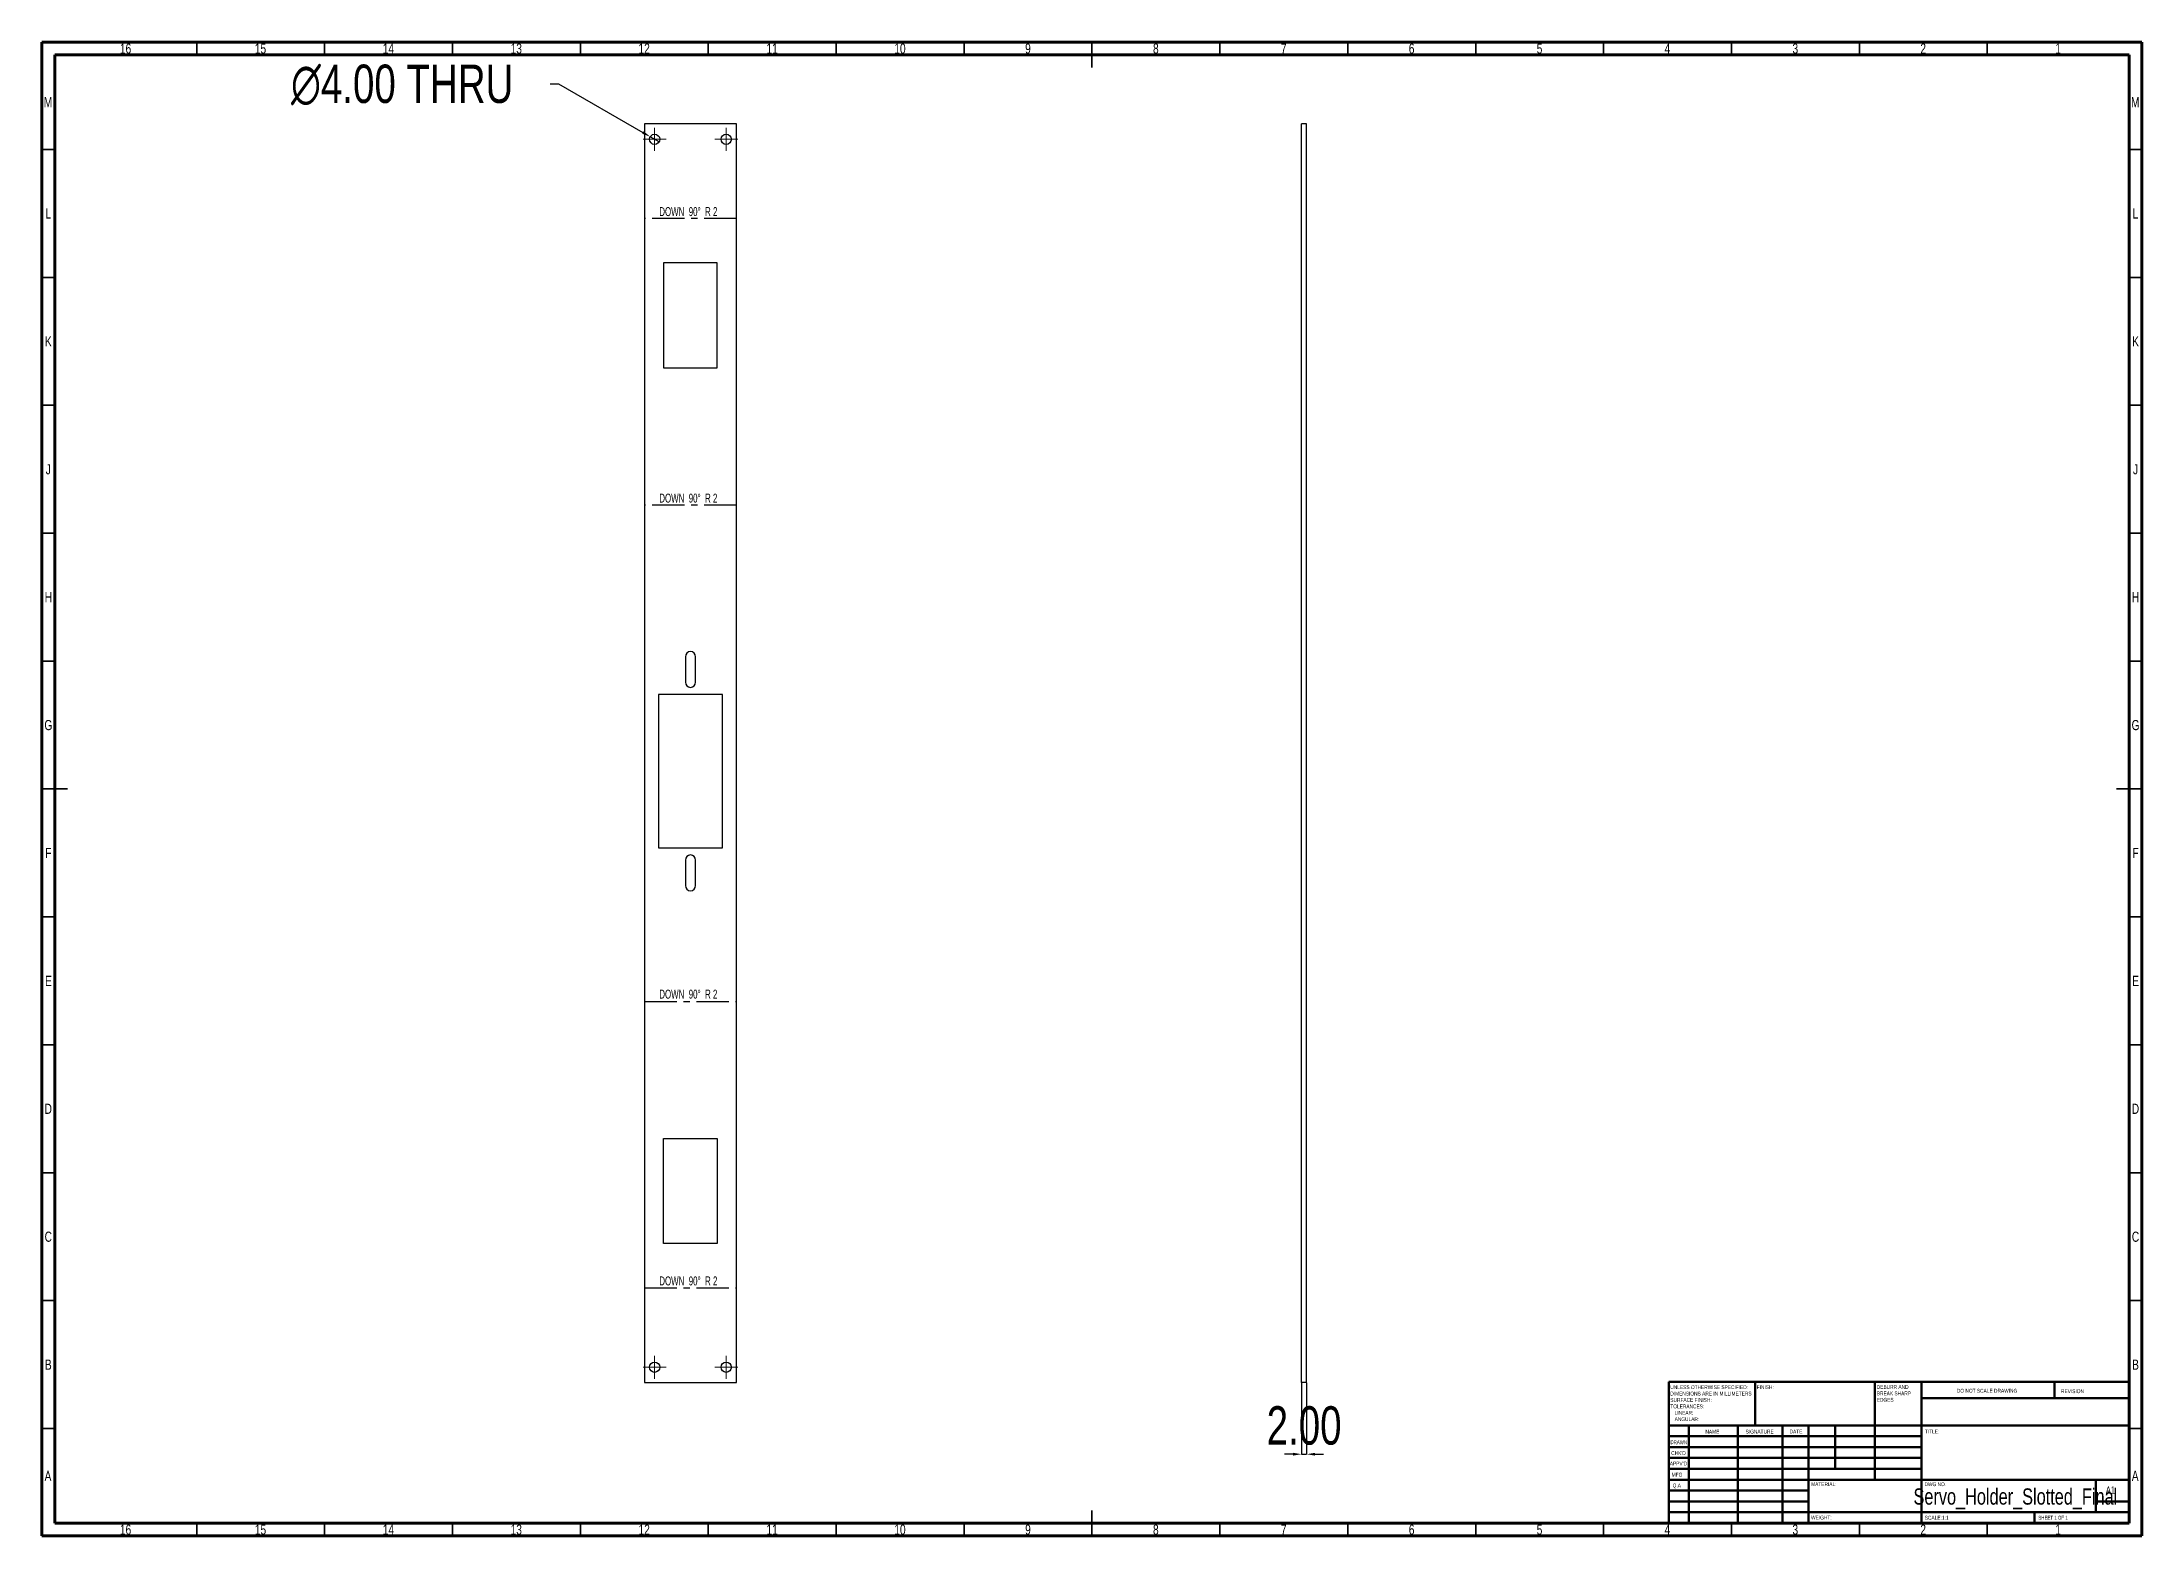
# Model space of a CAD drawing. Header units: inches. Extents: x -8 to 2414, y -1726 to 585.
# Drawn here: x 2 to 823, y 1 to 585 of the extents above; entities that cross this region are included whole.
import ezdxf

# ---------------------------------------------------------------- set-up
doc = ezdxf.new("R2010")
doc.units = ezdxf.units.IN
doc.header["$MEASUREMENT"] = 0
doc.linetypes.add('CENTERX2', pattern=[20.32, 12.7, -2.54, 2.54, -2.54])
doc.styles.add('SLDTEXTSTYLE0', font='TXT', dxfattribs={"width": 0.75})
doc.styles.add('SLDTEXTSTYLE1', font='TXT', dxfattribs={"width": 0.686449})
doc.styles.add('SLDTEXTSTYLE2', font='TXT', dxfattribs={"width": 0.6875})
doc.styles.add('SLDTEXTSTYLE3', font='TXT', dxfattribs={"width": 0.660714})
doc.dimstyles.new('SLDDIMSTYLE0', dxfattribs={"dimtxt": 15, "dimasz": 3.302, "dimexe": 0, "dimexo": 0.0625, "dimgap": 3.75, "dimtad": 0, "dimtih": 1, "dimtoh": 1, "dimrnd": 1e-09, "dimzin": 4, "dimdsep": 46, "dimtxsty": 'SLDTEXTSTYLE0', "dimblk1": 'NONE', "dimsah": 1, "dimcen": 0, "dimadec": 0, "dimazin": 1, "dimtfac": 1, "dimtmove": 0, "dimatfit": 3, "dimldrblk": 'NONE', "dimfxl": 0, "dimfrac": 2, "dimtolj": 1, "dimtzin": 12, "dimarcsym": 0})
doc.dimstyles.new('SLDDIMSTYLE1', dxfattribs={"dimtxt": 15, "dimasz": 3.302, "dimexe": 0, "dimexo": 0.0625, "dimgap": 3.75, "dimtad": 1, "dimrnd": 1e-09, "dimzin": 4, "dimdsep": 46, "dimtxsty": 'SLDTEXTSTYLE0', "dimsah": 1, "dimcen": 0.09, "dimadec": 0, "dimazin": 1, "dimtfac": 1, "dimtmove": 0, "dimatfit": 0, "dimfxl": 0, "dimfrac": 2, "dimtolj": 1, "dimtzin": 12, "dimarcsym": 0})

msp = doc.modelspace()

# ---------------------------------------------------------------- texts
at = {"color": 7, "linetype": 'Continuous', "lineweight": 0}
for s, insert, char_height, attachment_point, style in [('16', (35.031, 584.646), 3.9687, 2, 'SLDTEXTSTYLE0'), ('15', (87.781, 584.646), 3.9687, 2, 'SLDTEXTSTYLE0'), ('14', (137.781, 584.646), 3.9687, 2, 'SLDTEXTSTYLE0'), ('13', (187.781, 584.646), 3.9687, 2, 'SLDTEXTSTYLE0'), ('12', (237.781, 584.646), 3.9687, 2, 'SLDTEXTSTYLE0'), ('11', (287.781, 584.646), 3.9687, 2, 'SLDTEXTSTYLE0'), ('10', (337.781, 584.646), 3.9687, 2, 'SLDTEXTSTYLE0'), ('9', (387.821, 584.646), 3.969, 2, 'SLDTEXTSTYLE0'), ('8', (437.821, 584.646), 3.969, 2, 'SLDTEXTSTYLE0'), ('7', (487.821, 584.646), 3.969, 2, 'SLDTEXTSTYLE0'), ('6', (537.821, 584.646), 3.969, 2, 'SLDTEXTSTYLE0'), ('5', (587.821, 584.646), 3.969, 2, 'SLDTEXTSTYLE0'), ('4', (637.821, 584.646), 3.969, 2, 'SLDTEXTSTYLE0'), ('3', (687.821, 584.646), 3.969, 2, 'SLDTEXTSTYLE0'), ('2', (737.821, 584.646), 3.969, 2, 'SLDTEXTSTYLE0'), ('1', (790.571, 584.646), 3.969, 2, 'SLDTEXTSTYLE0'), ('M', (4.723, 563.703), 3.969, 2, 'SLDTEXTSTYLE0'), ('M', (820.723, 563.703), 3.969, 2, 'SLDTEXTSTYLE0'), ('L', (4.816, 520.203), 3.969, 2, 'SLDTEXTSTYLE0'), ('DOWN  90°  R 2', (255.05, 520.686), 3.5, 2, 'SLDTEXTSTYLE3'), ('L', (820.816, 520.203), 3.969, 2, 'SLDTEXTSTYLE0'), ('K', (4.85, 470.203), 3.969, 2, 'SLDTEXTSTYLE0'), ('K', (820.85, 470.203), 3.969, 2, 'SLDTEXTSTYLE0'), ('J', (4.827, 420.203), 3.969, 2, 'SLDTEXTSTYLE0'), ('J', (820.827, 420.203), 3.969, 2, 'SLDTEXTSTYLE0'), ('DOWN  90°  R 2', (255.05, 408.686), 3.5, 2, 'SLDTEXTSTYLE3'), ('H', (4.852, 370.203), 3.969, 2, 'SLDTEXTSTYLE0'), ('H', (820.852, 370.203), 3.969, 2, 'SLDTEXTSTYLE0'), ('G', (4.848, 320.203), 3.969, 2, 'SLDTEXTSTYLE0'), ('G', (820.848, 320.203), 3.969, 2, 'SLDTEXTSTYLE0'), ('F', (4.819, 270.203), 3.969, 2, 'SLDTEXTSTYLE0'), ('F', (820.819, 270.203), 3.969, 2, 'SLDTEXTSTYLE0'), ('E', (4.869, 220.203), 3.969, 2, 'SLDTEXTSTYLE0'), ('DOWN  90°  R 2', (255.05, 214.798), 3.5, 2, 'SLDTEXTSTYLE3'), ('E', (820.869, 220.203), 3.969, 2, 'SLDTEXTSTYLE0'), ('D', (4.814, 170.203), 3.969, 2, 'SLDTEXTSTYLE0'), ('D', (820.814, 170.203), 3.969, 2, 'SLDTEXTSTYLE0'), ('C', (4.82, 120.203), 3.969, 2, 'SLDTEXTSTYLE0'), ('C', (820.82, 120.203), 3.969, 2, 'SLDTEXTSTYLE0'), ('DOWN  90°  R 2', (255.05, 102.686), 3.5, 2, 'SLDTEXTSTYLE3'), ('B', (4.832, 70.203), 3.969, 2, 'SLDTEXTSTYLE0'), ('B', (820.832, 70.203), 3.969, 2, 'SLDTEXTSTYLE0'), ('FINISH:', (672.733, 60.148), 1.5, 1, 'SLDTEXTSTYLE0'), ('DO NOT SCALE DRAWING', (750.976, 58.762), 1.5, 1, 'SLDTEXTSTYLE0'), ('REVISION', (791.689, 58.564), 1.5, 1, 'SLDTEXTSTYLE0'), ('NAME', (652.684, 42.73), 1.5, 1, 'SLDTEXTSTYLE0'), ('SIGNATURE', (668.395, 42.791), 1.5, 1, 'SLDTEXTSTYLE0'), ('DATE', (685.576, 42.805), 1.5, 1, 'SLDTEXTSTYLE0'), ('TITLE:', (738.452, 42.805), 1.5, 1, 'SLDTEXTSTYLE0'), ('DRAWN', (639.005, 38.614), 1.5, 1, 'SLDTEXTSTYLE1'), ("CHK'D", (639.301, 34.391), 1.5, 1, 'SLDTEXTSTYLE0'), ('A', (4.701, 26.703), 3.969, 2, 'SLDTEXTSTYLE0'), ("APPV'D", (638.763, 30.295), 1.5, 1, 'SLDTEXTSTYLE0'), ('MFG', (639.485, 25.945), 1.5, 1, 'SLDTEXTSTYLE0'), ('A', (820.701, 26.703), 3.969, 2, 'SLDTEXTSTYLE0'), ('Q.A', (639.87, 21.733), 1.5, 1, 'SLDTEXTSTYLE0'), ('MATERIAL:', (694.007, 22.215), 1.5, 1, 'SLDTEXTSTYLE0'), ('Servo_Holder_Slotted_Final', (773.86, 19.836), 6.35, 2, 'SLDTEXTSTYLE0'), ('DWG NO.', (738.314, 22.215), 1.5, 1, 'SLDTEXTSTYLE0'), ('A1', (809.233, 20.635), 2.9104, 1, 'SLDTEXTSTYLE0'), ('WEIGHT:', (693.979, 9.178), 1.4986, 1, 'SLDTEXTSTYLE0'), ('SCALE:1:1', (738.435, 9.129), 1.5, 1, 'SLDTEXTSTYLE0'), ('SHEET 1 OF 1', (782.84, 9.129), 1.5, 1, 'SLDTEXTSTYLE2'), ('16', (35.031, 5.703), 3.9687, 2, 'SLDTEXTSTYLE0'), ('15', (87.781, 5.703), 3.9687, 2, 'SLDTEXTSTYLE0'), ('14', (137.781, 5.703), 3.9687, 2, 'SLDTEXTSTYLE0'), ('13', (187.781, 5.703), 3.9687, 2, 'SLDTEXTSTYLE0'), ('12', (237.781, 5.703), 3.9687, 2, 'SLDTEXTSTYLE0'), ('11', (287.781, 5.703), 3.9687, 2, 'SLDTEXTSTYLE0'), ('10', (337.781, 5.703), 3.9687, 2, 'SLDTEXTSTYLE0'), ('9', (387.821, 5.703), 3.969, 2, 'SLDTEXTSTYLE0'), ('8', (437.821, 5.703), 3.969, 2, 'SLDTEXTSTYLE0'), ('7', (487.821, 5.703), 3.969, 2, 'SLDTEXTSTYLE0'), ('6', (537.821, 5.703), 3.969, 2, 'SLDTEXTSTYLE0'), ('5', (587.821, 5.703), 3.969, 2, 'SLDTEXTSTYLE0'), ('4', (637.821, 5.703), 3.969, 2, 'SLDTEXTSTYLE0'), ('3', (687.821, 5.703), 3.969, 2, 'SLDTEXTSTYLE0'), ('2', (737.821, 5.703), 3.969, 2, 'SLDTEXTSTYLE0'), ('1', (790.571, 5.703), 3.969, 2, 'SLDTEXTSTYLE0')]:
    msp.add_mtext(s, dxfattribs=dict(at, insert=insert, char_height=char_height, attachment_point=attachment_point, style=style))

# ---------------------------------------------------------------- blocks, each defined once
blk = doc.blocks.new('SW_NOTE_0')
at = {"color": 0, "linetype": 'Continuous', "lineweight": 0, "char_height": 1.5, "attachment_point": 1, "style": 'SLDTEXTSTYLE0'}
for s, insert in [('UNLESS OTHERWISE SPECIFIED:', (0, 1.93)), ('TOLERANCES:', (0, -5.57)), ('SURFACE FINISH:', (0, -3.07)), ('DIMENSIONS ARE IN MILLIMETERS', (0, -0.57)), ('LINEAR:', (1.69, -8.07)), ('ANGULAR:', (1.69, -10.57))]:
    blk.add_mtext(s, dxfattribs=dict(at, insert=insert))
blk = doc.blocks.new('SW_NOTE_0_1')
at = {"color": 0, "linetype": 'Continuous', "lineweight": 0, "char_height": 1.5, "attachment_point": 1, "style": 'SLDTEXTSTYLE0'}
for s, insert in [('DEBURR AND', (0, 1.93)), ('BREAK SHARP', (0, -0.57)), ('EDGES', (0, -3.07))]:
    blk.add_mtext(s, dxfattribs=dict(at, insert=insert))
blk = doc.blocks.new('*D286')
at = {"color": 0, "linetype": 'Continuous', "lineweight": -2, "transparency": 16777216}
for p, q in [((200.99, 568.9), (204.3, 568.9)), ((204.3, 568.9), (237.29, 549.85)), ((243.61, 546.2), (240.15, 548.2))]:
    blk.add_line(p, q, dxfattribs=at)
at = {"color": 0, "linetype": 'Continuous', "transparency": 16777216}
blk.add_solid([(237.56, 550.33), (237.01, 549.37), (240.15, 548.2)], dxfattribs=at)
at = {"layer": 'Defpoints', "color": 0, "linetype": 'Continuous', "transparency": 16777216}
for p in [(240.15, 548.2), (243.61, 546.2)]:
    blk.add_point(p, dxfattribs=at)
at = {"color": 0, "linetype": 'Continuous', "lineweight": 18, "transparency": 16777216, "insert": (99.74, 576.4), "char_height": 15, "attachment_point": 1, "style": 'SLDTEXTSTYLE0'}
blk.add_mtext('\\A1;∅4.00 THRU', dxfattribs=at)
blk = doc.blocks.new('_None')
blk = doc.blocks.new('SW_CENTERMARKSYMBOL_0')
at = {"color": 0, "linetype": 'Continuous', "lineweight": 18}
for p, q in [((-2.5, 0), (-4.5, 0)), ((0, 0), (-2.5, 0)), ((0, 2.5), (0, 4.5)), ((0, 0), (0, 2.5)), ((0, 0), (0, -2.5)), ((0, 0), (2.5, 0)), ((2.5, 0), (4.5, 0)), ((0, -2.5), (0, -4.5))]:
    blk.add_line(p, q, dxfattribs=at)
blk = doc.blocks.new('SW_CENTERMARKSYMBOL_1')
at = {"color": 0, "linetype": 'Continuous', "lineweight": 18}
for p, q in [((-2.5, 0), (-4.5, 0)), ((0, 0), (-2.5, 0)), ((0, 2.5), (0, 4.5)), ((0, 0), (0, 2.5)), ((0, 0), (0, -2.5)), ((0, 0), (2.5, 0)), ((2.5, 0), (4.5, 0)), ((0, -2.5), (0, -4.5))]:
    blk.add_line(p, q, dxfattribs=at)
blk = doc.blocks.new('SW_CENTERMARKSYMBOL_2')
at = {"color": 0, "linetype": 'Continuous', "lineweight": 18}
for p, q in [((-2.5, 0), (-4.5, 0)), ((0, 0), (-2.5, 0)), ((0, 2.5), (0, 4.5)), ((0, 0), (0, 2.5)), ((0, 0), (0, -2.5)), ((0, 0), (2.5, 0)), ((2.5, 0), (4.5, 0)), ((0, -2.5), (0, -4.5))]:
    blk.add_line(p, q, dxfattribs=at)
blk = doc.blocks.new('SW_CENTERMARKSYMBOL_3')
at = {"color": 0, "linetype": 'Continuous', "lineweight": 18}
for p, q in [((-2.5, 0), (-4.5, 0)), ((0, 0), (-2.5, 0)), ((0, 2.5), (0, 4.5)), ((0, 0), (0, 2.5)), ((0, 0), (0, -2.5)), ((0, 0), (2.5, 0)), ((2.5, 0), (4.5, 0)), ((0, -2.5), (0, -4.5))]:
    blk.add_line(p, q, dxfattribs=at)
blk = doc.blocks.new('*D287')
at = {"color": 0, "linetype": 'Continuous', "lineweight": -2, "transparency": 16777216}
for p, q in [((494.78, 61.14), (494.78, 33.2)), ((496.78, 61.14), (496.78, 33.2)), ((491.48, 33.2), (488.17, 33.2)), ((494.78, 33.2), (496.78, 33.2)), ((500.08, 33.2), (503.38, 33.2))]:
    blk.add_line(p, q, dxfattribs=at)
at = {"color": 0, "linetype": 'Continuous', "transparency": 16777216}
for points in [[(491.48, 33.75), (491.48, 32.65), (494.78, 33.2)], [(500.08, 33.75), (500.08, 32.65), (496.78, 33.2)]]:
    blk.add_solid(points, dxfattribs=at)
at = {"layer": 'Defpoints', "color": 0, "linetype": 'Continuous', "transparency": 16777216}
for p in [(494.78, 61.2), (496.78, 61.2), (496.78, 33.2)]:
    blk.add_point(p, dxfattribs=at)
at = {"color": 0, "linetype": 'Continuous', "lineweight": 18, "transparency": 16777216, "insert": (495.78, 51.95), "char_height": 15, "attachment_point": 2, "style": 'SLDTEXTSTYLE0'}
blk.add_mtext('\\A1;2.00', dxfattribs=at)

# ---------------------------------------------------------------- dimensions: what is measured, and where the dimension line sits
at = {"color": 7, "linetype": 'Continuous', "lineweight": 18}
dim = msp.add_diameter_dim_2p(p1=(243.612, 546.2), p2=(240.148, 548.2), text='<> THRU', dimstyle='SLDDIMSTYLE0', dxfattribs=at)
dim.commit()
dim.dimension.update_dxf_attribs({"geometry": '*D286', "text_midpoint": (148.493, 568.9), "dimtype": 163})
dim = msp.add_linear_dim(base=(496.779, 33.2), p1=(494.779, 61.2), p2=(496.779, 61.2), dimstyle='SLDDIMSTYLE1', dxfattribs=at)
dim.commit()
dim.dimension.update_dxf_attribs({"geometry": '*D287', "text_midpoint": (495.779, 33.2), "dimtype": 160})

# ---------------------------------------------------------------- linework, layer by layer
at = {"color": 7, "linetype": 'Continuous', "lineweight": 70}
for p, q in [((2.361, 1.229), (2.361, 585.229)), ((2.361, 585.229), (823.361, 585.229)), ((823.361, 585.229), (823.361, 1.229)), ((7.361, 6.229), (7.361, 580.229)), ((7.361, 580.229), (818.361, 580.229)), ((818.361, 580.229), (818.361, 6.229)), ((823.361, 1.229), (2.361, 1.229)), ((818.361, 6.229), (7.361, 6.229))]:
    msp.add_line(p, q, dxfattribs=at)
at = {"color": 7, "linetype": 'Continuous', "lineweight": 35}
for p, q in [((62.861, 580.229), (62.861, 585.229)), ((112.861, 580.229), (112.861, 585.229)), ((162.861, 580.229), (162.861, 585.229)), ((212.861, 580.229), (212.861, 585.229)), ((262.861, 580.229), (262.861, 585.229)), ((312.861, 580.229), (312.861, 585.229)), ((362.861, 580.229), (362.861, 585.229)), ((412.861, 585.229), (412.861, 575.229)), ((412.861, 580.229), (412.861, 585.229)), ((462.861, 580.229), (462.861, 585.229)), ((512.861, 580.229), (512.861, 585.229)), ((562.861, 580.229), (562.861, 585.229)), ((612.861, 580.229), (612.861, 585.229)), ((662.861, 580.229), (662.861, 585.229)), ((712.861, 580.229), (712.861, 585.229)), ((762.861, 580.229), (762.861, 585.229)), ((7.361, 543.229), (2.361, 543.229)), ((818.361, 543.229), (823.361, 543.229)), ((7.361, 493.229), (2.361, 493.229)), ((818.361, 493.229), (823.361, 493.229)), ((7.361, 443.229), (2.361, 443.229)), ((818.361, 443.229), (823.361, 443.229)), ((7.361, 393.229), (2.361, 393.229)), ((818.361, 393.229), (823.361, 393.229)), ((7.361, 343.229), (2.361, 343.229)), ((818.361, 343.229), (823.361, 343.229)), ((2.361, 293.229), (12.361, 293.229)), ((7.361, 293.229), (2.361, 293.229)), ((823.361, 293.229), (813.361, 293.229)), ((818.361, 293.229), (823.361, 293.229)), ((7.361, 243.229), (2.361, 243.229)), ((818.361, 243.229), (823.361, 243.229)), ((7.361, 193.229), (2.361, 193.229)), ((818.361, 193.229), (823.361, 193.229)), ((7.361, 143.229), (2.361, 143.229)), ((818.361, 143.229), (823.361, 143.229)), ((7.361, 93.229), (2.361, 93.229)), ((818.361, 93.229), (823.361, 93.229)), ((7.361, 43.229), (2.361, 43.229)), ((818.361, 43.229), (823.361, 43.229)), ((412.861, 1.229), (412.861, 11.229)), ((62.861, 6.229), (62.861, 1.229)), ((112.861, 6.229), (112.861, 1.229)), ((162.861, 6.229), (162.861, 1.229)), ((212.861, 6.229), (212.861, 1.229)), ((262.861, 6.229), (262.861, 1.229)), ((312.861, 6.229), (312.861, 1.229)), ((362.861, 6.229), (362.861, 1.229)), ((412.861, 6.229), (412.861, 1.229)), ((462.861, 6.229), (462.861, 1.229)), ((512.861, 6.229), (512.861, 1.229)), ((562.861, 6.229), (562.861, 1.229)), ((612.861, 6.229), (612.861, 1.229)), ((662.861, 6.229), (662.861, 1.229)), ((712.861, 6.229), (712.861, 1.229)), ((762.861, 6.229), (762.861, 1.229))]:
    msp.add_line(p, q, dxfattribs=at)
at = {"color": 7, "linetype": 'Continuous', "lineweight": 25}
for p, q in [((237.88, 553.2), (237.88, 61.2)), ((273.88, 553.2), (237.88, 553.2)), ((273.88, 61.2), (273.88, 553.2)), ((494.779, 61.2), (494.779, 553.2)), ((496.779, 553.2), (494.779, 553.2)), ((496.779, 61.2), (496.779, 553.2)), ((266.38, 498.844), (245.38, 498.844)), ((245.38, 498.844), (245.38, 457.844)), ((266.38, 457.844), (266.38, 498.844)), ((245.38, 457.844), (266.38, 457.844)), ((253.88, 344.95), (253.88, 334.95)), ((257.88, 334.95), (257.88, 344.95)), ((268.38, 330.2), (243.38, 330.2)), ((243.38, 330.2), (243.38, 270.2)), ((268.38, 270.2), (268.38, 330.2)), ((243.38, 270.2), (268.38, 270.2)), ((253.88, 265.45), (253.88, 255.45)), ((257.88, 255.45), (257.88, 265.45)), ((245.38, 156.556), (266.38, 156.556)), ((245.38, 115.556), (245.38, 156.556)), ((266.38, 156.556), (266.38, 115.556)), ((266.38, 115.556), (245.38, 115.556)), ((237.88, 61.2), (273.88, 61.2)), ((496.779, 61.2), (494.779, 61.2))]:
    msp.add_line(p, q, dxfattribs=at)
at = {"color": 7, "linetype": 'CENTERX2'}
for p, q in [((273.88, 516.2), (237.88, 516.2)), ((273.88, 404.2), (237.88, 404.2)), ((237.88, 210.2), (273.88, 210.2)), ((237.88, 98.2), (273.88, 98.2))]:
    msp.add_line(p, q, dxfattribs=at)
at = {"color": 7, "linetype": 'Continuous', "lineweight": 50}
for p, q in [((638.361, 61.479), (818.361, 61.479)), ((638.361, 61.479), (638.361, 6.229)), ((672.161, 44.479), (672.161, 61.479)), ((718.961, 61.479), (718.961, 23.229)), ((737.161, 61.479), (737.161, 6.229)), ((789.161, 55.104), (789.161, 61.479)), ((818.361, 55.104), (737.161, 55.104)), ((818.361, 44.479), (638.361, 44.479)), ((646.161, 44.479), (646.161, 6.229)), ((665.352, 44.479), (665.352, 6.229)), ((682.76, 44.479), (682.76, 6.229)), ((692.961, 6.229), (692.961, 44.479)), ((703.361, 27.479), (703.361, 44.479)), ((737.161, 40.229), (638.361, 40.229)), ((737.161, 35.979), (638.361, 35.979)), ((737.161, 31.729), (638.361, 31.729)), ((737.161, 27.479), (638.361, 27.479)), ((692.961, 23.229), (638.361, 23.229)), ((692.961, 18.979), (638.361, 18.979)), ((692.961, 23.229), (818.361, 23.229)), ((805.361, 10.479), (805.361, 23.229)), ((692.961, 14.729), (638.361, 14.729)), ((638.361, 10.479), (818.361, 10.479)), ((781.361, 6.229), (781.361, 10.479)), ((818.361, 14.729), (805.361, 14.729))]:
    msp.add_line(p, q, dxfattribs=at)
at = {"color": 7, "linetype": 'Continuous', "lineweight": 25}
for centre in [(241.88, 547.2), (269.88, 547.2), (241.88, 67.2), (269.88, 67.2)]:
    msp.add_circle(centre, 2, dxfattribs=at)
for centre, start, end in [((255.88, 344.95), 0, 180), ((255.88, 334.95), 180, 0), ((255.88, 265.45), 0, 180), ((255.88, 255.45), 180, 360)]:
    msp.add_arc(centre, 2, start, end, dxfattribs=at)

# ---------------------------------------------------------------- block references
at = {"color": 7, "linetype": 'Continuous', "lineweight": 0}
for name, p in [('SW_CENTERMARKSYMBOL_1', (241.88, 547.2)), ('SW_CENTERMARKSYMBOL_0', (269.88, 547.2)), ('SW_CENTERMARKSYMBOL_2', (241.88, 67.2)), ('SW_CENTERMARKSYMBOL_3', (269.88, 67.2)), ('SW_NOTE_0', (638.955, 58.216)), ('SW_NOTE_0_1', (719.671, 58.298))]:
    msp.add_blockref(name, p, dxfattribs=at)

msp.set_redraw_order([(e.dxf.handle, doc.entitydb.next_handle()) for e in msp.query("TEXT MTEXT ATTDEF DIMENSION ARC_DIMENSION")])  # texts and dimensions are drawn at this point

doc.saveas('drawing.dxf')
